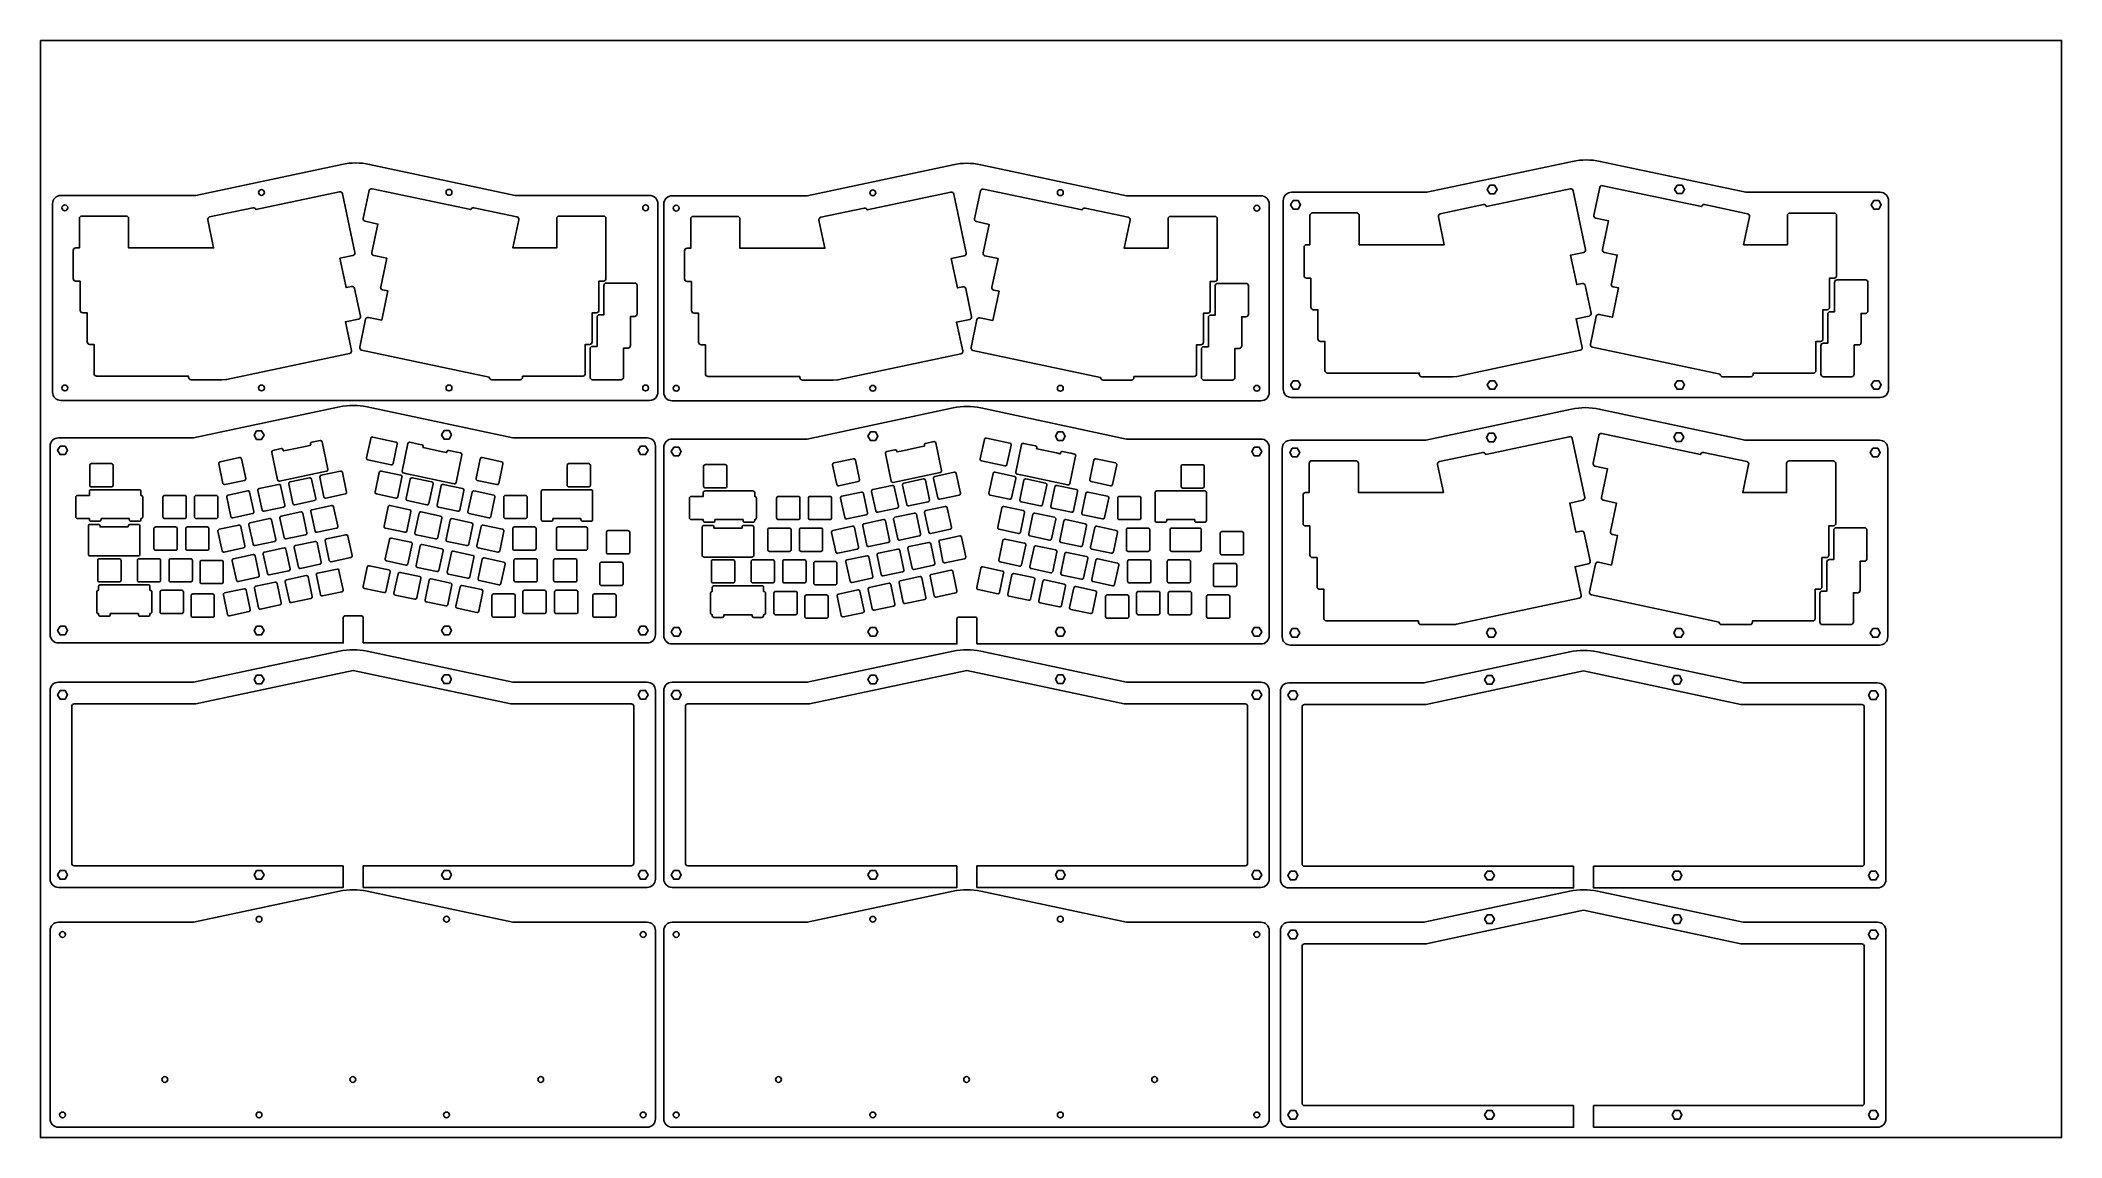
# Model space of a CAD drawing. Header units: millimetres. Extents: x -1560 to -344, y 602 to 1262.
import ezdxf

# ---------------------------------------------------------------- set-up
doc = ezdxf.new("R2010")
doc.units = ezdxf.units.MM
doc.header["$MEASUREMENT"] = 0

msp = doc.modelspace()

# ---------------------------------------------------------------- linework, layer by layer
at = {"linetype": 'Continuous'}
for points in [[(-1560, 1261.9), (-344, 1261.9), (-344, 601.9), (-1560, 601.9)], [(-688.1, 1174.8), (-689.6, 1172.2), (-688.1, 1169.6), (-685.1, 1169.6), (-683.6, 1172.2), (-685.1, 1174.8)], [(-575.3, 1174.9), (-576.8, 1172.3), (-575.3, 1169.7), (-572.3, 1169.7), (-570.8, 1172.3), (-572.3, 1174.9)], [(-806.4, 1165.6), (-807.9, 1163), (-806.4, 1160.4), (-803.4, 1160.4), (-801.9, 1163), (-803.4, 1165.6)], [(-457, 1165.6), (-458.5, 1163), (-457, 1160.4), (-454, 1160.4), (-452.5, 1163), (-454, 1165.6)], [(-806.4, 1057.2), (-807.9, 1054.6), (-806.4, 1052), (-803.4, 1052), (-801.9, 1054.6), (-803.4, 1057.2)], [(-688.1, 1057.2), (-689.6, 1054.6), (-688.1, 1052), (-685.1, 1052), (-683.6, 1054.6), (-685.1, 1057.2)], [(-575.3, 1057.2), (-576.8, 1054.6), (-575.3, 1052), (-572.3, 1052), (-570.8, 1054.6), (-572.3, 1057.2)], [(-457, 1057.2), (-458.5, 1054.6), (-457, 1052), (-454, 1052), (-452.5, 1054.6), (-454, 1057.2)], [(-1430, 1027.1), (-1431.5, 1024.5), (-1430, 1021.9), (-1427, 1021.9), (-1425.5, 1024.5), (-1427, 1027.1)], [(-1317.2, 1027.2), (-1318.7, 1024.6), (-1317.2, 1022), (-1314.2, 1022), (-1312.7, 1024.6), (-1314.2, 1027.2)], [(-1060.7, 1026.4), (-1062.2, 1023.8), (-1060.7, 1021.2), (-1057.7, 1021.2), (-1056.2, 1023.8), (-1057.7, 1026.4)], [(-947.9, 1026.5), (-949.4, 1023.9), (-947.9, 1021.3), (-944.9, 1021.3), (-943.4, 1023.9), (-944.9, 1026.5)], [(-688.6, 1025.7), (-690.1, 1023.1), (-688.6, 1020.5), (-685.6, 1020.5), (-684.1, 1023.1), (-685.6, 1025.7)], [(-575.8, 1025.8), (-577.3, 1023.3), (-575.8, 1020.7), (-572.8, 1020.7), (-571.3, 1023.3), (-572.8, 1025.8)], [(-1548.2, 1017.9), (-1549.7, 1015.3), (-1548.2, 1012.7), (-1545.2, 1012.7), (-1543.7, 1015.3), (-1545.2, 1017.9)], [(-1198.9, 1017.9), (-1200.4, 1015.3), (-1198.9, 1012.7), (-1195.9, 1012.7), (-1194.4, 1015.3), (-1195.9, 1017.9)], [(-1179, 1017.2), (-1180.5, 1014.6), (-1179, 1012), (-1176, 1012), (-1174.5, 1014.6), (-1176, 1017.2)], [(-829.7, 1017.2), (-831.2, 1014.6), (-829.7, 1012), (-826.7, 1012), (-825.2, 1014.6), (-826.7, 1017.2)], [(-806.9, 1016.6), (-808.4, 1014), (-806.9, 1011.4), (-803.9, 1011.4), (-802.4, 1014), (-803.9, 1016.6)], [(-457.6, 1016.6), (-459.1, 1014), (-457.6, 1011.4), (-454.6, 1011.4), (-453.1, 1014), (-454.6, 1016.6)], [(-1548.2, 909.5), (-1549.7, 906.9), (-1548.2, 904.3), (-1545.2, 904.3), (-1543.7, 906.9), (-1545.2, 909.5)], [(-1430, 909.5), (-1431.5, 906.9), (-1430, 904.3), (-1427, 904.3), (-1425.5, 906.9), (-1427, 909.5)], [(-1317.2, 909.5), (-1318.7, 906.9), (-1317.2, 904.3), (-1314.2, 904.3), (-1312.7, 906.9), (-1314.2, 909.5)], [(-1198.9, 909.5), (-1200.4, 906.9), (-1198.9, 904.3), (-1195.9, 904.3), (-1194.4, 906.9), (-1195.9, 909.5)], [(-1179, 908.8), (-1180.5, 906.2), (-1179, 903.6), (-1176, 903.6), (-1174.5, 906.2), (-1176, 908.8)], [(-1060.7, 908.8), (-1062.2, 906.2), (-1060.7, 903.6), (-1057.7, 903.6), (-1056.2, 906.2), (-1057.7, 908.8)], [(-947.9, 908.8), (-949.4, 906.2), (-947.9, 903.6), (-944.9, 903.6), (-943.4, 906.2), (-944.9, 908.8)], [(-829.7, 908.8), (-831.2, 906.2), (-829.7, 903.6), (-826.7, 903.6), (-825.2, 906.2), (-826.7, 908.8)], [(-806.9, 908.1), (-808.4, 905.5), (-806.9, 902.9), (-803.9, 902.9), (-802.4, 905.5), (-803.9, 908.1)], [(-688.6, 908.1), (-690.1, 905.5), (-688.6, 902.9), (-685.6, 902.9), (-684.1, 905.5), (-685.6, 908.1)], [(-575.8, 908.1), (-577.3, 905.5), (-575.8, 902.9), (-572.8, 902.9), (-571.3, 905.5), (-572.8, 908.1)], [(-457.6, 908.1), (-459.1, 905.5), (-457.6, 902.9), (-454.6, 902.9), (-453.1, 905.5), (-454.6, 908.1)], [(-1430, 880.1), (-1431.5, 877.5), (-1430, 874.9), (-1427, 874.9), (-1425.5, 877.5), (-1427, 880.1)], [(-1317.2, 880.2), (-1318.7, 877.6), (-1317.2, 875), (-1314.2, 875), (-1312.7, 877.6), (-1314.2, 880.2)], [(-1060.7, 880.1), (-1062.2, 877.5), (-1060.7, 874.9), (-1057.7, 874.9), (-1056.2, 877.5), (-1057.7, 880.1)], [(-947.9, 880.2), (-949.4, 877.6), (-947.9, 875), (-944.9, 875), (-943.4, 877.6), (-944.9, 880.2)], [(-689.7, 879.8), (-691.2, 877.2), (-689.7, 874.6), (-686.7, 874.6), (-685.2, 877.2), (-686.7, 879.8)], [(-576.9, 879.9), (-578.4, 877.3), (-576.9, 874.7), (-573.9, 874.7), (-572.4, 877.3), (-573.9, 879.9)], [(-1548.2, 870.9), (-1549.7, 868.3), (-1548.2, 865.7), (-1545.2, 865.7), (-1543.7, 868.3), (-1545.2, 870.9)], [(-1198.9, 870.9), (-1200.4, 868.3), (-1198.9, 865.7), (-1195.9, 865.7), (-1194.4, 868.3), (-1195.9, 870.9)], [(-1179, 870.9), (-1180.5, 868.3), (-1179, 865.7), (-1176, 865.7), (-1174.5, 868.3), (-1176, 870.9)], [(-829.7, 870.9), (-831.2, 868.3), (-829.7, 865.7), (-826.7, 865.7), (-825.2, 868.3), (-826.7, 870.9)], [(-808, 870.6), (-809.5, 868), (-808, 865.4), (-805, 865.4), (-803.5, 868), (-805, 870.6)], [(-458.7, 870.6), (-460.2, 868), (-458.7, 865.4), (-455.7, 865.4), (-454.2, 868), (-455.7, 870.6)], [(-1548.2, 762.5), (-1549.7, 759.9), (-1548.2, 757.3), (-1545.2, 757.3), (-1543.7, 759.9), (-1545.2, 762.5)], [(-1430, 762.5), (-1431.5, 759.9), (-1430, 757.3), (-1427, 757.3), (-1425.5, 759.9), (-1427, 762.5)], [(-1317.2, 762.5), (-1318.7, 759.9), (-1317.2, 757.3), (-1314.2, 757.3), (-1312.7, 759.9), (-1314.2, 762.5)], [(-1198.9, 762.5), (-1200.4, 759.9), (-1198.9, 757.3), (-1195.9, 757.3), (-1194.4, 759.9), (-1195.9, 762.5)], [(-1179, 762.5), (-1180.5, 759.9), (-1179, 757.3), (-1176, 757.3), (-1174.5, 759.9), (-1176, 762.5)], [(-1060.7, 762.5), (-1062.2, 759.9), (-1060.7, 757.3), (-1057.7, 757.3), (-1056.2, 759.9), (-1057.7, 762.5)], [(-947.9, 762.5), (-949.4, 759.9), (-947.9, 757.3), (-944.9, 757.3), (-943.4, 759.9), (-944.9, 762.5)], [(-829.7, 762.5), (-831.2, 759.9), (-829.7, 757.3), (-826.7, 757.3), (-825.2, 759.9), (-826.7, 762.5)], [(-808, 762.1), (-809.5, 759.5), (-808, 756.9), (-805, 756.9), (-803.5, 759.5), (-805, 762.1)], [(-689.7, 762.1), (-691.2, 759.5), (-689.7, 756.9), (-686.7, 756.9), (-685.2, 759.5), (-686.7, 762.1)], [(-576.9, 762.1), (-578.4, 759.5), (-576.9, 756.9), (-573.9, 756.9), (-572.4, 759.5), (-573.9, 762.1)], [(-458.7, 762.1), (-460.2, 759.5), (-458.7, 756.9), (-455.7, 756.9), (-454.2, 759.5), (-455.7, 762.1)], [(-689.7, 735.8), (-691.2, 733.2), (-689.7, 730.6), (-686.7, 730.6), (-685.2, 733.2), (-686.7, 735.8)], [(-576.9, 735.9), (-578.4, 733.3), (-576.9, 730.7), (-573.9, 730.7), (-572.4, 733.3), (-573.9, 735.9)], [(-808, 726.6), (-809.5, 724), (-808, 721.4), (-805, 721.4), (-803.5, 724), (-805, 726.6)], [(-458.7, 726.6), (-460.2, 724), (-458.7, 721.4), (-455.7, 721.4), (-454.2, 724), (-455.7, 726.6)], [(-808, 618.1), (-809.5, 615.5), (-808, 612.9), (-805, 612.9), (-803.5, 615.5), (-805, 618.1)], [(-689.7, 618.1), (-691.2, 615.5), (-689.7, 612.9), (-686.7, 612.9), (-685.2, 615.5), (-686.7, 618.1)], [(-576.9, 618.1), (-578.4, 615.5), (-576.9, 612.9), (-573.9, 612.9), (-572.4, 615.5), (-573.9, 618.1)], [(-458.7, 618.1), (-460.2, 615.5), (-458.7, 612.9), (-455.7, 612.9), (-454.2, 615.5), (-455.7, 618.1)]]:
    msp.add_lwpolyline(points, close=True, dxfattribs=at)
for points in [[(-1188.5, 1050.3, -0.414214), (-1193.5, 1045.3), (-1547.7, 1045.3, -0.414214), (-1552.7, 1050.3), (-1552.7, 1163.6, -0.414214), (-1547.7, 1168.6), (-1466.5, 1168.6), (-1378.7, 1187.3, -0.105104), (-1362, 1187.3), (-1274.3, 1168.6), (-1193.5, 1168.6, -0.414214), (-1188.5, 1163.6)], [(-820.7, 1050.1, -0.414214), (-825.7, 1045.1), (-1180, 1045.1, -0.414214), (-1185, 1050.1), (-1185, 1163.4, -0.414214), (-1180, 1168.4), (-1098.7, 1168.4), (-1010.9, 1187.1, -0.105104), (-994.3, 1187.1), (-906.5, 1168.4), (-825.7, 1168.4, -0.414214), (-820.7, 1163.4)], [(-448.1, 1052.1, -0.414214), (-453.1, 1047.1), (-807.3, 1047.1, -0.414214), (-812.3, 1052.1), (-812.3, 1165.5, -0.414214), (-807.3, 1170.5), (-726, 1170.5), (-638.3, 1189.1, -0.105104), (-621.6, 1189.1), (-533.9, 1170.5), (-453.1, 1170.5, -0.414214), (-448.1, 1165.5)], [(-1536.1, 1117.1), (-1536.1, 1099.5, 0.414214), (-1534.6, 1098), (-1531.8, 1098), (-1531.8, 1080.5, 0.414214), (-1530.3, 1079), (-1527.7, 1079), (-1527.7, 1061.4, 0.414214), (-1526.2, 1059.9), (-1470.9, 1059.9), (-1470.9, 1059.3, 0.414214), (-1469.4, 1057.8), (-1450.9, 1057.8, 0.010008), (-1450.8, 1057.8), (-1448.2, 1057.9, 0.042377), (-1448, 1057.9), (-1374.1, 1073.6, 0.414214), (-1372.9, 1075.4), (-1376.5, 1092.6), (-1368.7, 1094.2, 0.414214), (-1367.5, 1096), (-1371.1, 1112.7, 0.414214), (-1372.9, 1113.9), (-1376.1, 1113.2), (-1379.8, 1130.8), (-1372, 1132.5, 0.414214), (-1370.8, 1134.3), (-1378.3, 1169.6, 0.414214), (-1380.1, 1170.8), (-1430.4, 1160.1, 0.413431), (-1432.2, 1161.2), (-1458.2, 1155.7, 0.414214), (-1459.3, 1153.9), (-1455.8, 1137.1), (-1507, 1137.1), (-1507, 1154.7, 0.414214), (-1508.5, 1156.2), (-1535.1, 1156.2, 0.414214), (-1536.6, 1154.7), (-1536.6, 1137.1), (-1538.8, 1137.1, 0.414214), (-1540.3, 1135.6), (-1540.3, 1118.6, 0.414214), (-1538.8, 1117.1)], [(-1366.8, 1075.6), (-1290, 1059.3), (-1290, 1059.3, 0.414214), (-1288.5, 1057.8), (-1271.4, 1057.8, 0.414214), (-1269.9, 1059.3), (-1269.9, 1059.9), (-1233.7, 1059.9, 0.414214), (-1232.2, 1061.4), (-1232.2, 1079), (-1229.6, 1079, 0.414214), (-1228.1, 1080.5), (-1228.1, 1098), (-1225.5, 1098, 0.414214), (-1224, 1099.5), (-1224, 1117.1), (-1221.3, 1117.1, 0.414214), (-1219.8, 1118.6), (-1219.8, 1154.7, 0.414214), (-1221.3, 1156.2), (-1247.9, 1156.2, 0.414214), (-1249.4, 1154.7), (-1249.4, 1137.1), (-1275.7, 1137.1), (-1272.1, 1153.9, 0.414214), (-1273.3, 1155.7), (-1299.3, 1161.2, 0.414214), (-1301.1, 1160.1), (-1301.1, 1160.1), (-1360.5, 1172.7, 0.414214), (-1362.3, 1171.5), (-1365.8, 1154.8, 0.414214), (-1364.7, 1153.1), (-1357, 1151.4), (-1360.7, 1134.3, 0.414214), (-1359.5, 1132.5), (-1351.7, 1130.8), (-1355.3, 1113.7, 0.414214), (-1354.2, 1111.9), (-1351, 1111.2), (-1354.7, 1093.6), (-1362.6, 1095.2, 0.414214), (-1364.4, 1094.1), (-1367.9, 1077.4, 0.414214)], [(-1168.3, 1116.9), (-1168.3, 1099.3, 0.414214), (-1166.8, 1097.8), (-1164, 1097.8), (-1164, 1080.3, 0.414214), (-1162.5, 1078.8), (-1159.9, 1078.8), (-1159.9, 1061.2, 0.414214), (-1158.4, 1059.7), (-1103.1, 1059.7), (-1103.1, 1059.1, 0.414214), (-1101.6, 1057.6), (-1083.1, 1057.6, 0.010008), (-1083.1, 1057.6), (-1080.5, 1057.7, 0.042377), (-1080.2, 1057.7), (-1006.3, 1073.4, 0.414214), (-1005.1, 1075.2), (-1008.8, 1092.4), (-1000.9, 1094, 0.414214), (-999.8, 1095.8), (-1003.3, 1112.5, 0.414214), (-1005.1, 1113.7), (-1008.3, 1113), (-1012, 1130.6), (-1004.2, 1132.3, 0.414214), (-1003, 1134.1), (-1010.5, 1169.4, 0.414214), (-1012.3, 1170.6), (-1062.6, 1159.9, 0.413431), (-1064.4, 1161), (-1090.4, 1155.5, 0.414214), (-1091.6, 1153.7), (-1088, 1136.9), (-1139.2, 1136.9), (-1139.2, 1154.5, 0.414214), (-1140.7, 1156), (-1167.3, 1156, 0.414214), (-1168.8, 1154.5), (-1168.8, 1136.9), (-1171, 1136.9, 0.414214), (-1172.5, 1135.4), (-1172.5, 1118.4, 0.414214), (-1171, 1116.9)], [(-999, 1075.4), (-922.2, 1059.1), (-922.2, 1059.1, 0.414214), (-920.7, 1057.6), (-903.6, 1057.6, 0.414214), (-902.1, 1059.1), (-902.1, 1059.7), (-865.9, 1059.7, 0.414214), (-864.4, 1061.2), (-864.4, 1078.8), (-861.8, 1078.8, 0.414214), (-860.3, 1080.3), (-860.3, 1097.8), (-857.7, 1097.8, 0.414214), (-856.2, 1099.3), (-856.2, 1116.9), (-853.5, 1116.9, 0.414214), (-852, 1118.4), (-852, 1154.5, 0.414214), (-853.5, 1156), (-880.1, 1156, 0.414214), (-881.6, 1154.5), (-881.6, 1136.9), (-907.9, 1136.9), (-904.4, 1153.7, 0.414214), (-905.5, 1155.5), (-931.5, 1161, 0.414214), (-933.3, 1159.9), (-933.3, 1159.9), (-992.7, 1172.5, 0.414214), (-994.5, 1171.3), (-998.1, 1154.6, 0.414214), (-996.9, 1152.9), (-989.3, 1151.2), (-992.9, 1134.1, 0.414214), (-991.8, 1132.3), (-983.9, 1130.6), (-987.6, 1113.5, 0.414214), (-986.4, 1111.7), (-983.2, 1111), (-987, 1093.4), (-994.8, 1095, 0.414214), (-996.6, 1093.9), (-1000.1, 1077.2, 0.414214)], [(-795.7, 1118.9), (-795.7, 1101.4, 0.414214), (-794.2, 1099.9), (-791.4, 1099.9), (-791.4, 1082.3, 0.414214), (-789.9, 1080.8), (-787.2, 1080.8), (-787.2, 1063.3, 0.414214), (-785.7, 1061.8), (-730.5, 1061.8), (-730.5, 1061.1, 0.414214), (-729, 1059.6), (-710.5, 1059.6, 0.010008), (-710.4, 1059.6), (-707.8, 1059.7, 0.042377), (-707.6, 1059.8), (-633.6, 1075.5, 0.414214), (-632.5, 1077.2), (-636.1, 1094.4), (-628.3, 1096.1, 0.414214), (-627.1, 1097.9), (-630.7, 1114.6, 0.414214), (-632.5, 1115.7), (-635.7, 1115), (-639.4, 1132.7), (-631.5, 1134.3, 0.414214), (-630.4, 1136.1), (-637.9, 1171.4, 0.414214), (-639.7, 1172.6), (-690, 1161.9, 0.413431), (-691.8, 1163.1), (-717.8, 1157.5, 0.414214), (-718.9, 1155.8), (-715.4, 1139), (-766.6, 1139), (-766.6, 1156.6, 0.414214), (-768.1, 1158.1), (-794.7, 1158.1, 0.414214), (-796.2, 1156.6), (-796.2, 1139), (-798.3, 1139, 0.414214), (-799.8, 1137.5), (-799.8, 1120.4, 0.414214), (-798.3, 1118.9)], [(-626.3, 1077.4), (-549.5, 1061.1), (-549.5, 1061.1, 0.414214), (-548, 1059.6), (-531, 1059.6, 0.414214), (-529.5, 1061.1), (-529.5, 1061.8), (-493.3, 1061.8, 0.414214), (-491.8, 1063.3), (-491.8, 1080.8), (-489.1, 1080.8, 0.414214), (-487.6, 1082.3), (-487.6, 1099.9), (-485.1, 1099.9, 0.414214), (-483.6, 1101.4), (-483.6, 1118.9), (-480.9, 1118.9, 0.414214), (-479.4, 1120.4), (-479.4, 1156.5, 0.414214), (-480.9, 1158), (-507.5, 1158, 0.414214), (-509, 1156.5), (-509, 1139), (-535.3, 1139), (-531.7, 1155.8, 0.414214), (-532.9, 1157.5), (-558.9, 1163.1, 0.414214), (-560.7, 1161.9), (-560.7, 1161.9), (-620.1, 1174.5, 0.414214), (-621.9, 1173.4), (-625.4, 1156.7, 0.414214), (-624.3, 1154.9), (-616.6, 1153.3), (-620.3, 1136.1, 0.414214), (-619.1, 1134.3), (-611.3, 1132.7), (-614.9, 1115.5, 0.414214), (-613.8, 1113.7), (-610.6, 1113.1), (-614.3, 1095.4), (-622.2, 1097.1, 0.414214), (-624, 1095.9), (-627.5, 1079.2, 0.414214)], [(-1225.1, 1095.4, -0.414214), (-1223.6, 1096.9), (-1221, 1096.9), (-1221, 1114.4, -0.414214), (-1219.5, 1115.9), (-1202.5, 1115.9, -0.414214), (-1201, 1114.4), (-1201, 1097.4, -0.414214), (-1202.5, 1095.9), (-1205, 1095.9), (-1205, 1078.3, -0.414214), (-1206.5, 1076.8), (-1209.2, 1076.8), (-1209.2, 1059.3, -0.414214), (-1210.7, 1057.8), (-1227.8, 1057.8, -0.414214), (-1229.3, 1059.3), (-1229.3, 1076.3, -0.414214), (-1227.8, 1077.8), (-1225.1, 1077.8)], [(-857.3, 1095.2, -0.414214), (-855.8, 1096.7), (-853.2, 1096.7), (-853.2, 1114.2, -0.414214), (-851.7, 1115.7), (-834.7, 1115.7, -0.414214), (-833.2, 1114.2), (-833.2, 1097.2, -0.414214), (-834.7, 1095.7), (-837.3, 1095.7), (-837.3, 1078.1, -0.414214), (-838.8, 1076.6), (-841.4, 1076.6), (-841.4, 1059.1, -0.414214), (-842.9, 1057.6), (-860, 1057.6, -0.414214), (-861.5, 1059.1), (-861.5, 1076.1, -0.414214), (-860, 1077.6), (-857.3, 1077.6)], [(-484.7, 1097.2, -0.414214), (-483.2, 1098.7), (-480.6, 1098.7), (-480.6, 1116.3, -0.414214), (-479.1, 1117.8), (-462, 1117.8, -0.414214), (-460.5, 1116.3), (-460.5, 1099.2, -0.414214), (-462, 1097.7), (-464.6, 1097.7), (-464.6, 1080.2, -0.414214), (-466.1, 1078.7), (-468.8, 1078.7), (-468.8, 1061.1, -0.414214), (-470.3, 1059.6), (-487.3, 1059.6, -0.414214), (-488.8, 1061.1), (-488.8, 1078.2, -0.414214), (-487.3, 1079.7), (-484.7, 1079.7)], [(-1365.8, 899.4), (-1365.8, 914.7, 0.414214), (-1366.8, 915.7), (-1376.8, 915.7, 0.414214), (-1377.8, 914.7), (-1377.8, 899.4), (-1549.2, 899.4, -0.414214), (-1554.2, 904.4), (-1554.2, 1017.8, -0.414214), (-1549.2, 1022.8), (-1467.9, 1022.8), (-1380.1, 1041.4, -0.105104), (-1363.5, 1041.4), (-1275.7, 1022.8), (-1195, 1022.8, -0.414214), (-1190, 1017.8), (-1190, 904.4, -0.414214), (-1195, 899.4)], [(-996.6, 898.8), (-996.6, 914, 0.414214), (-997.6, 915), (-1007.6, 915, 0.414214), (-1008.6, 914), (-1008.6, 898.8), (-1180, 898.8, -0.414214), (-1185, 903.8), (-1185, 1017.1, -0.414214), (-1180, 1022.1), (-1098.7, 1022.1), (-1010.9, 1040.8, -0.105104), (-994.3, 1040.8), (-906.5, 1022.1), (-825.7, 1022.1, -0.414214), (-820.7, 1017.1), (-820.7, 903.8, -0.414214), (-825.7, 898.8)], [(-448.6, 903.1, -0.414214), (-453.6, 898.1), (-807.9, 898.1, -0.414214), (-812.9, 903.1), (-812.9, 1016.4, -0.414214), (-807.9, 1021.4), (-726.6, 1021.4), (-638.8, 1040.1, -0.105104), (-622.2, 1040.1), (-534.4, 1021.4), (-453.6, 1021.4, -0.414214), (-448.6, 1016.4)], [(-1361.3, 1022.5, -0.414214), (-1360.1, 1023.3), (-1346.1, 1020.3, -0.414214), (-1345.3, 1019.1), (-1347.8, 1007.4, -0.414214), (-1349, 1006.6), (-1363, 1009.6, -0.414214), (-1363.8, 1010.8)], [(-992.1, 1021.9, -0.414214), (-990.9, 1022.7), (-976.8, 1019.7, -0.414214), (-976, 1018.5), (-978.5, 1006.7, -0.414214), (-979.7, 1006), (-993.8, 1009, -0.414214), (-994.6, 1010.2)], [(-796.2, 969.8), (-796.2, 952.3, 0.414214), (-794.7, 950.8), (-791.9, 950.8), (-791.9, 933.2, 0.414214), (-790.4, 931.7), (-787.8, 931.7), (-787.8, 914.2, 0.414214), (-786.3, 912.7), (-731, 912.7), (-731, 912, 0.414214), (-729.5, 910.5), (-711, 910.5, 0.010008), (-711, 910.5), (-708.4, 910.6, 0.042377), (-708.1, 910.7), (-634.2, 926.4, 0.414214), (-633, 928.2), (-636.7, 945.3), (-628.8, 947, 0.414214), (-627.7, 948.8), (-631.2, 965.5, 0.414214), (-633, 966.6), (-636.2, 966), (-639.9, 983.6), (-632.1, 985.3, 0.414214), (-630.9, 987), (-638.4, 1022.4, 0.414214), (-640.2, 1023.5), (-690.5, 1012.8, 0.413431), (-692.3, 1014), (-718.3, 1008.5, 0.414214), (-719.5, 1006.7), (-715.9, 989.9), (-767.1, 989.9), (-767.1, 1007.5, 0.414214), (-768.6, 1009), (-795.2, 1009, 0.414214), (-796.7, 1007.5), (-796.7, 989.9), (-798.9, 989.9, 0.414214), (-800.4, 988.4), (-800.4, 971.3, 0.414214), (-798.9, 969.8)], [(-626.9, 928.4), (-550.1, 912), (-550.1, 912, 0.414214), (-548.6, 910.5), (-531.5, 910.5, 0.414214), (-530, 912), (-530, 912.7), (-493.8, 912.7, 0.414214), (-492.3, 914.2), (-492.3, 931.7), (-489.7, 931.7, 0.414214), (-488.2, 933.2), (-488.2, 950.8), (-485.6, 950.8, 0.414214), (-484.1, 952.3), (-484.1, 969.8), (-481.4, 969.8, 0.414214), (-479.9, 971.3), (-479.9, 1007.4, 0.414214), (-481.4, 1008.9), (-508, 1008.9, 0.414214), (-509.5, 1007.4), (-509.5, 989.9), (-535.8, 989.9), (-532.3, 1006.7, 0.414214), (-533.4, 1008.5), (-559.4, 1014, 0.414214), (-561.2, 1012.8), (-561.2, 1012.8), (-620.6, 1025.4, 0.414214), (-622.4, 1024.3), (-625.9, 1007.6, 0.414214), (-624.8, 1005.8), (-617.2, 1004.2), (-620.8, 987, 0.414214), (-619.7, 985.3), (-611.8, 983.6), (-615.5, 966.4, 0.414214), (-614.3, 964.6), (-611.1, 964), (-614.9, 946.3), (-622.7, 948, 0.414214), (-624.5, 946.8), (-628, 930.1, 0.414214)], [(-1436.5, 998.4, -0.414214), (-1437.2, 997.2), (-1449, 994.7, -0.414214), (-1450.2, 995.4), (-1452.7, 1007.2, -0.414214), (-1451.9, 1008.4), (-1440.2, 1010.9, -0.414214), (-1439, 1010.1)], [(-1397.4, 1018.4), (-1399.7, 1017.9), (-1411.5, 1015.4), (-1413.9, 1014.9), (-1414, 1015.5, 0.414214), (-1415.2, 1016.3), (-1420.1, 1015.2, 0.414214), (-1420.8, 1014), (-1417.3, 997.5, 0.414214), (-1416.1, 996.7), (-1387.9, 1002.7, 0.414215), (-1387.1, 1003.9), (-1390.6, 1020.5, 0.414215), (-1391.8, 1021.2), (-1396.7, 1020.2, 0.414214), (-1397.5, 1019)], [(-1315.8, 1013.9, -0.023636), (-1315.7, 1013.9), (-1315.6, 1014.4, -0.414214), (-1314.4, 1015.2), (-1309.5, 1014.2, -0.023632), (-1309.4, 1014.2), (-1307.2, 1013.7, -0.414215), (-1306.4, 1012.5), (-1309.9, 995.9, -0.414215), (-1311.1, 995.2), (-1339.4, 1001.2, -0.023632), (-1339.5, 1001.2), (-1341.7, 1001.7, -0.414214), (-1342.4, 1002.8), (-1338.9, 1019.4, -0.414214), (-1337.7, 1020.2), (-1332.8, 1019.1, -0.023632), (-1332.7, 1019.1), (-1330.5, 1018.7, -0.414214), (-1329.8, 1017.5), (-1329.9, 1016.9, -0.023636), (-1329.8, 1016.9), (-1318.1, 1014.4, -0.023632), (-1318, 1014.4)], [(-1297.2, 997.2, -0.414214), (-1297.9, 998.4), (-1295.5, 1010.1, -0.414214), (-1294.3, 1010.9), (-1282.5, 1008.4, -0.414214), (-1281.8, 1007.2), (-1284.3, 995.4, -0.414214), (-1285.4, 994.7)], [(-1067.2, 997.7, -0.414214), (-1068, 996.5), (-1079.7, 994, -0.414214), (-1080.9, 994.8), (-1083.4, 1006.5, -0.414214), (-1082.7, 1007.7), (-1070.9, 1010.2, -0.414214), (-1069.7, 1009.4)], [(-1028.1, 1017.8), (-1030.5, 1017.3), (-1042.2, 1014.8), (-1044.6, 1014.3), (-1044.7, 1014.8, 0.414214), (-1045.9, 1015.6), (-1050.8, 1014.6, 0.414214), (-1051.6, 1013.4), (-1048.1, 996.8, 0.414214), (-1046.9, 996), (-1018.6, 1002, 0.414215), (-1017.9, 1003.2), (-1021.4, 1019.8, 0.414215), (-1022.6, 1020.6), (-1027.5, 1019.5, 0.414214), (-1028.2, 1018.3)], [(-946.5, 1013.2, -0.023636), (-946.4, 1013.2), (-946.3, 1013.8, -0.414214), (-945.1, 1014.6), (-940.2, 1013.5, -0.023632), (-940.1, 1013.5), (-937.9, 1013, -0.414215), (-937.2, 1011.8), (-940.7, 995.3, -0.414215), (-941.9, 994.5), (-970.1, 1000.5, -0.023632), (-970.2, 1000.5), (-972.4, 1001, -0.414214), (-973.2, 1002.2), (-969.7, 1018.8, -0.414214), (-968.5, 1019.5), (-963.6, 1018.5, -0.023632), (-963.5, 1018.5), (-961.3, 1018, -0.414214), (-960.5, 1016.8), (-960.7, 1016.2, -0.023636), (-960.6, 1016.2), (-948.8, 1013.7, -0.023632), (-948.7, 1013.7)], [(-927.9, 996.5, -0.414214), (-928.7, 997.7), (-926.2, 1009.4, -0.414214), (-925, 1010.2), (-913.3, 1007.7, -0.414214), (-912.5, 1006.5), (-915, 994.8, -0.414214), (-916.2, 994)], [(-1529.3, 993.3), (-1517.3, 993.3, 0.414214), (-1516.3, 994.3), (-1516.3, 1006.3, 0.414214), (-1517.3, 1007.3), (-1529.3, 1007.3, 0.414214), (-1530.3, 1006.3), (-1530.3, 994.3, 0.414214)], [(-1398.1, 998.8), (-1409.8, 996.3, 0.414214), (-1410.6, 995.1), (-1408.1, 983.4, 0.414214), (-1406.9, 982.6), (-1395.2, 985.1, 0.414214), (-1394.4, 986.3), (-1396.9, 998, 0.414214)], [(-1391.9, 999.1), (-1389.5, 987.3, 0.414214), (-1388.3, 986.6), (-1376.5, 989.1, 0.414214), (-1375.8, 990.2), (-1378.3, 1002, 0.414214), (-1379.4, 1002.8), (-1391.2, 1000.3, 0.414214)], [(-1343.2, 1000.3), (-1355, 1002.8, 0.414214), (-1356.2, 1002), (-1358.7, 990.2, 0.414214), (-1357.9, 989.1), (-1346.2, 986.6, 0.414214), (-1345, 987.3), (-1342.5, 999.1, 0.414214)], [(-1339.3, 985.1), (-1327.5, 982.6, 0.414214), (-1326.3, 983.4), (-1323.8, 995.1, 0.414214), (-1324.6, 996.3), (-1336.3, 998.8, 0.414214), (-1337.5, 998), (-1340, 986.3, 0.414214)], [(-1243.1, 1006.3, -0.414214), (-1242.1, 1007.3), (-1230.1, 1007.3, -0.414214), (-1229.1, 1006.3), (-1229.1, 994.3, -0.414214), (-1230.1, 993.3), (-1242.1, 993.3, -0.414214), (-1243.1, 994.3)], [(-1160, 992.7), (-1148, 992.7, 0.414214), (-1147, 993.7), (-1147, 1005.7, 0.414214), (-1148, 1006.7), (-1160, 1006.7, 0.414214), (-1161, 1005.7), (-1161, 993.7, 0.414214)], [(-1028.8, 998.1), (-1040.6, 995.6, 0.414214), (-1041.3, 994.4), (-1038.8, 982.7, 0.414214), (-1037.7, 981.9), (-1025.9, 984.4, 0.414214), (-1025.2, 985.6), (-1027.6, 997.4, 0.414214)], [(-1022.7, 998.4), (-1020.2, 986.7, 0.414214), (-1019, 985.9), (-1007.3, 988.4, 0.414214), (-1006.5, 989.6), (-1009, 1001.3, 0.414214), (-1010.2, 1002.1), (-1021.9, 999.6, 0.414214)], [(-974, 999.6), (-985.7, 1002.1, 0.414214), (-986.9, 1001.3), (-989.4, 989.6, 0.414214), (-988.7, 988.4), (-976.9, 985.9, 0.414214), (-975.7, 986.7), (-973.2, 998.4, 0.414214)], [(-970, 984.4), (-958.3, 981.9, 0.414214), (-957.1, 982.7), (-954.6, 994.4, 0.414214), (-955.4, 995.6), (-967.1, 998.1, 0.414214), (-968.3, 997.4), (-970.8, 985.6, 0.414214)], [(-873.8, 1005.6, -0.414214), (-872.8, 1006.6), (-860.8, 1006.6, -0.414214), (-859.8, 1005.6), (-859.8, 993.6, -0.414214), (-860.8, 992.6), (-872.8, 992.6, -0.414214), (-873.8, 993.6)], [(-1523.5, 974.2), (-1521, 974.2), (-1506.6, 974.2), (-1506.6, 973.6, 0.414214), (-1505.6, 972.6), (-1500.6, 972.6, 0.414214), (-1499.6, 973.6), (-1499.6, 974.2), (-1499.5, 974.2, 0.414214), (-1498.5, 975.2), (-1498.5, 987.2, 0.414214), (-1499.5, 988.2), (-1499.6, 988.2), (-1499.6, 990.6, 0.414214), (-1500.6, 991.6), (-1529.5, 991.6, 0.414215), (-1530.5, 990.6), (-1530.5, 988.2), (-1537.7, 988.2, 0.414214), (-1538.7, 987.2), (-1538.7, 975.2, 0.414214), (-1537.7, 974.2), (-1530.5, 974.2), (-1530.5, 973.6, 0.414215), (-1529.5, 972.6), (-1524.5, 972.6, 0.414214), (-1523.5, 973.6)], [(-1485.3, 974.2), (-1473.3, 974.2, 0.414214), (-1472.3, 975.2), (-1472.3, 987.2, 0.414214), (-1473.3, 988.2), (-1485.3, 988.2, 0.414214), (-1486.3, 987.2), (-1486.3, 975.2, 0.414214)], [(-1453.3, 975.2), (-1453.3, 987.2, 0.414214), (-1454.3, 988.2), (-1466.3, 988.2, 0.414214), (-1467.3, 987.2), (-1467.3, 975.2, 0.414214), (-1466.3, 974.2), (-1454.3, 974.2, 0.414214)], [(-1431.7, 978.4), (-1434.2, 990.1, 0.414214), (-1435.3, 990.9), (-1447.1, 988.4, 0.414214), (-1447.8, 987.2), (-1445.4, 975.5, 0.414214), (-1444.2, 974.7), (-1432.4, 977.2, 0.414214)], [(-1416.7, 994.8, -0.414214), (-1415.5, 994.1), (-1413, 982.3, -0.414214), (-1413.8, 981.1), (-1425.5, 978.6, -0.414214), (-1426.7, 979.4), (-1429.2, 991.1, -0.414214), (-1428.4, 992.3)], [(-1318.9, 994.1), (-1321.4, 982.3, 0.414214), (-1320.6, 981.1), (-1308.9, 978.6, 0.414214), (-1307.7, 979.4), (-1305.2, 991.1, 0.414214), (-1306, 992.3), (-1317.7, 994.8, 0.414214)], [(-1302, 977.2, -0.414214), (-1302.8, 978.4), (-1300.3, 990.1, -0.414214), (-1299.1, 990.9), (-1287.3, 988.4, -0.414214), (-1286.6, 987.2), (-1289.1, 975.5, -0.414214), (-1290.3, 974.7)], [(-1281.2, 987.2), (-1281.2, 975.2, 0.414214), (-1280.2, 974.2), (-1268.2, 974.2, 0.414214), (-1267.2, 975.2), (-1267.2, 987.2, 0.414214), (-1268.2, 988.2), (-1280.2, 988.2, 0.414214)], [(-1237.2, 974.2), (-1234.8, 974.2), (-1234.8, 973.6, 0.414214), (-1233.8, 972.6), (-1228.8, 972.6, 0.414214), (-1227.8, 973.6), (-1227.8, 990.6, 0.414214), (-1228.8, 991.6), (-1257.7, 991.6, 0.414215), (-1258.7, 990.6), (-1258.7, 973.6, 0.414215), (-1257.7, 972.6), (-1252.7, 972.6, 0.414214), (-1251.7, 973.6), (-1251.7, 974.2), (-1249.2, 974.2)], [(-1154.2, 973.6), (-1151.8, 973.6), (-1137.3, 973.6), (-1137.3, 973, 0.414214), (-1136.3, 972), (-1131.3, 972, 0.414214), (-1130.3, 973), (-1130.3, 973.6), (-1130.3, 973.6, 0.414214), (-1129.3, 974.6), (-1129.3, 986.6, 0.414214), (-1130.3, 987.6), (-1130.3, 987.6), (-1130.3, 989.9, 0.414214), (-1131.3, 990.9), (-1160.2, 990.9, 0.414215), (-1161.2, 989.9), (-1161.2, 987.6), (-1168.5, 987.6, 0.414214), (-1169.5, 986.6), (-1169.5, 974.6, 0.414214), (-1168.5, 973.6), (-1161.2, 973.6), (-1161.2, 973, 0.414215), (-1160.2, 972), (-1155.2, 972, 0.414214), (-1154.2, 973)], [(-1116.1, 973.6), (-1104.1, 973.6, 0.414214), (-1103.1, 974.6), (-1103.1, 986.6, 0.414214), (-1104.1, 987.6), (-1116.1, 987.6, 0.414214), (-1117.1, 986.6), (-1117.1, 974.6, 0.414214)], [(-1084, 974.6), (-1084, 986.6, 0.414214), (-1085, 987.6), (-1097, 987.6, 0.414214), (-1098, 986.6), (-1098, 974.6, 0.414214), (-1097, 973.6), (-1085, 973.6, 0.414214)], [(-1062.4, 977.7), (-1064.9, 989.4, 0.414214), (-1066.1, 990.2), (-1077.8, 987.7, 0.414214), (-1078.6, 986.5), (-1076.1, 974.8, 0.414214), (-1074.9, 974), (-1063.2, 976.5, 0.414214)], [(-1047.5, 994.2, -0.414214), (-1046.3, 993.4), (-1043.8, 981.7, -0.414214), (-1044.6, 980.5), (-1056.3, 978, -0.414214), (-1057.5, 978.8), (-1060, 990.5, -0.414214), (-1059.2, 991.7)], [(-949.7, 993.4), (-952.2, 981.7, 0.414214), (-951.4, 980.5), (-939.6, 978, 0.414214), (-938.5, 978.8), (-936, 990.5, 0.414214), (-936.7, 991.7), (-948.5, 994.2, 0.414214)], [(-932.8, 976.5, -0.414214), (-933.5, 977.7), (-931, 989.4, -0.414214), (-929.8, 990.2), (-918.1, 987.7, -0.414214), (-917.3, 986.5), (-919.8, 974.8, -0.414214), (-921, 974)], [(-911.9, 986.6), (-911.9, 974.6, 0.414214), (-910.9, 973.6), (-898.9, 973.6, 0.414214), (-897.9, 974.6), (-897.9, 986.6, 0.414214), (-898.9, 987.6), (-910.9, 987.6, 0.414214)], [(-868, 973.6), (-865.5, 973.6), (-865.5, 973, 0.414214), (-864.5, 972), (-859.5, 972, 0.414214), (-858.5, 973), (-858.5, 989.9, 0.414214), (-859.5, 990.9), (-888.4, 990.9, 0.414215), (-889.4, 989.9), (-889.4, 973, 0.414215), (-888.4, 972), (-883.4, 972, 0.414214), (-882.4, 973), (-882.4, 973.6), (-880, 973.6)], [(-1434.6, 970.5), (-1432.1, 958.8, 0.414214), (-1430.9, 958), (-1419.2, 960.5, 0.414214), (-1418.4, 961.7), (-1420.9, 973.4, 0.414214), (-1422.1, 974.2), (-1433.8, 971.7, 0.414214)], [(-1415.9, 974.5), (-1413.4, 962.8, 0.414214), (-1412.3, 962), (-1400.5, 964.5, 0.414214), (-1399.8, 965.7), (-1402.2, 977.4, 0.414214), (-1403.4, 978.2), (-1415.2, 975.7, 0.414214)], [(-1393.6, 966), (-1381.9, 968.4, 0.414214), (-1381.1, 969.6), (-1383.6, 981.4, 0.414214), (-1384.8, 982.1), (-1396.5, 979.6, 0.414214), (-1397.3, 978.5), (-1394.8, 966.7, 0.414214)], [(-1352.5, 968.4, -0.414214), (-1353.3, 969.6), (-1350.8, 981.4, -0.414214), (-1349.6, 982.1), (-1337.9, 979.6, -0.414214), (-1337.1, 978.5), (-1339.6, 966.7, -0.414214), (-1340.8, 966)], [(-1319.3, 975.7, -0.414214), (-1318.5, 974.5), (-1321, 962.8, -0.414214), (-1322.2, 962), (-1333.9, 964.5, -0.414214), (-1334.7, 965.7), (-1332.2, 977.4, -0.414214), (-1331, 978.2)], [(-1300.6, 971.7, -0.414214), (-1299.9, 970.5), (-1302.3, 958.8, -0.414214), (-1303.5, 958), (-1315.3, 960.5, -0.414214), (-1316, 961.7), (-1313.5, 973.4, -0.414214), (-1312.4, 974.2)], [(-1065.3, 969.9), (-1062.8, 958.1, 0.414214), (-1061.7, 957.4), (-1049.9, 959.9, 0.414214), (-1049.1, 961.1), (-1051.6, 972.8, 0.414214), (-1052.8, 973.6), (-1064.6, 971.1, 0.414214)], [(-1046.7, 973.8), (-1044.2, 962.1, 0.414214), (-1043, 961.3), (-1031.3, 963.8, 0.414214), (-1030.5, 965), (-1033, 976.8, 0.414214), (-1034.2, 977.5), (-1045.9, 975, 0.414214)], [(-1024.4, 965.3), (-1012.7, 967.8, 0.414214), (-1011.9, 969), (-1014.4, 980.7, 0.414214), (-1015.6, 981.5), (-1027.3, 979, 0.414214), (-1028.1, 977.8), (-1025.6, 966.1, 0.414214)], [(-983.3, 967.8, -0.414214), (-984.1, 969), (-981.6, 980.7, -0.414214), (-980.4, 981.5), (-968.7, 979, -0.414214), (-967.9, 977.8), (-970.4, 966.1, -0.414214), (-971.6, 965.3)], [(-950, 975, -0.414214), (-949.2, 973.8), (-951.7, 962.1, -0.414214), (-952.9, 961.3), (-964.7, 963.8, -0.414214), (-965.4, 965), (-962.9, 976.8, -0.414214), (-961.8, 977.5)], [(-931.4, 971.1, -0.414214), (-930.6, 969.9), (-933.1, 958.1, -0.414214), (-934.3, 957.4), (-946, 959.9, -0.414214), (-946.8, 961.1), (-944.3, 972.8, -0.414214), (-943.1, 973.6)], [(-1507.2, 969.2), (-1509.6, 969.2), (-1521.6, 969.2), (-1524.1, 969.2), (-1524.1, 969.7, 0.414214), (-1525.1, 970.7), (-1530.1, 970.7, 0.414214), (-1531.1, 969.7), (-1531.1, 952.8, 0.414214), (-1530.1, 951.8), (-1501.2, 951.8, 0.414215), (-1500.2, 952.8), (-1500.2, 969.7, 0.414215), (-1501.2, 970.7), (-1506.2, 970.7, 0.414214), (-1507.2, 969.7)], [(-1490.7, 955.2, -0.414214), (-1491.7, 956.2), (-1491.7, 968.2, -0.414214), (-1490.7, 969.2), (-1478.7, 969.2, -0.414214), (-1477.7, 968.2), (-1477.7, 956.2, -0.414214), (-1478.7, 955.2)], [(-1458.6, 956.2, -0.414214), (-1459.6, 955.2), (-1471.6, 955.2, -0.414214), (-1472.6, 956.2), (-1472.6, 968.2, -0.414214), (-1471.6, 969.2), (-1459.6, 969.2, -0.414214), (-1458.6, 968.2)], [(-1437, 957.8, -0.414214), (-1437.8, 956.6), (-1449.5, 954.1, -0.414214), (-1450.7, 954.8), (-1453.2, 966.6, -0.414214), (-1452.4, 967.8), (-1440.7, 970.3, -0.414214), (-1439.5, 969.5)], [(-1372.5, 952), (-1375, 963.7, 0.414214), (-1376.2, 964.5), (-1387.9, 962, 0.414214), (-1388.7, 960.8), (-1386.2, 949.1, 0.414214), (-1385, 948.3), (-1373.3, 950.8, 0.414214)], [(-1338.9, 947.1, -0.414214), (-1340.1, 946.3), (-1351.8, 948.8, -0.414214), (-1352.6, 950), (-1350.1, 961.7, -0.414214), (-1348.9, 962.5), (-1337.2, 960, -0.414214), (-1336.4, 958.8)], [(-1296.6, 956.6), (-1284.9, 954.1, 0.414214), (-1283.7, 954.8), (-1281.2, 966.6, 0.414214), (-1282, 967.8), (-1293.7, 970.3, 0.414214), (-1294.9, 969.5), (-1297.4, 957.8, 0.414214)], [(-1275.8, 968.2, -0.414214), (-1274.8, 969.2), (-1262.8, 969.2, -0.414214), (-1261.8, 968.2), (-1261.8, 956.2, -0.414214), (-1262.8, 955.2), (-1274.8, 955.2, -0.414214), (-1275.8, 956.2)], [(-1248.6, 955.2), (-1231.9, 955.2, 0.414214), (-1230.9, 956.2), (-1230.9, 968.2, 0.414214), (-1231.9, 969.2), (-1248.6, 969.2, 0.414214), (-1249.6, 968.2), (-1249.6, 956.2, 0.414214)], [(-1218.5, 953), (-1206.5, 953, 0.414214), (-1205.5, 954), (-1205.5, 966, 0.414214), (-1206.5, 967), (-1218.5, 967, 0.414214), (-1219.5, 966), (-1219.5, 954, 0.414214)], [(-1137.9, 968.5), (-1140.4, 968.5), (-1152.4, 968.5), (-1154.8, 968.5), (-1154.8, 969.1, 0.414214), (-1155.8, 970.1), (-1160.8, 970.1, 0.414214), (-1161.8, 969.1), (-1161.8, 952.1, 0.414214), (-1160.8, 951.1), (-1131.9, 951.1, 0.414215), (-1130.9, 952.1), (-1130.9, 969.1, 0.414215), (-1131.9, 970.1), (-1136.9, 970.1, 0.414214), (-1137.9, 969.1)], [(-1121.4, 954.5, -0.414214), (-1122.4, 955.5), (-1122.4, 967.5, -0.414214), (-1121.4, 968.5), (-1109.4, 968.5, -0.414214), (-1108.4, 967.5), (-1108.4, 955.5, -0.414214), (-1109.4, 954.5)], [(-1089.4, 955.5, -0.414214), (-1090.4, 954.5), (-1102.4, 954.5, -0.414214), (-1103.4, 955.5), (-1103.4, 967.5, -0.414214), (-1102.4, 968.5), (-1090.4, 968.5, -0.414214), (-1089.4, 967.5)], [(-1067.8, 957.1, -0.414214), (-1068.6, 955.9), (-1080.3, 953.4, -0.414214), (-1081.5, 954.2), (-1084, 965.9, -0.414214), (-1083.2, 967.1), (-1071.5, 969.6, -0.414214), (-1070.3, 968.8)], [(-1003.3, 951.3), (-1005.8, 963.1, 0.414214), (-1006.9, 963.8), (-1018.7, 961.3, 0.414214), (-1019.4, 960.2), (-1017, 948.4, 0.414214), (-1015.8, 947.6), (-1004, 950.1, 0.414214)], [(-969.7, 946.4, -0.414214), (-970.9, 945.7), (-982.6, 948.2, -0.414214), (-983.4, 949.3), (-980.9, 961.1, -0.414214), (-979.7, 961.9), (-968, 959.4, -0.414214), (-967.2, 958.2)], [(-927.4, 955.9), (-915.7, 953.4, 0.414214), (-914.5, 954.2), (-912, 965.9, 0.414214), (-912.8, 967.1), (-924.5, 969.6, 0.414214), (-925.7, 968.8), (-928.2, 957.1, 0.414214)], [(-906.6, 967.5, -0.414214), (-905.6, 968.5), (-893.6, 968.5, -0.414214), (-892.6, 967.5), (-892.6, 955.5, -0.414214), (-893.6, 954.5), (-905.6, 954.5, -0.414214), (-906.6, 955.5)], [(-879.4, 954.5), (-862.6, 954.5, 0.414214), (-861.6, 955.5), (-861.6, 967.5, 0.414214), (-862.6, 968.5), (-879.4, 968.5, 0.414214), (-880.4, 967.5), (-880.4, 955.5, 0.414214)], [(-849.2, 952.4), (-837.2, 952.4, 0.414214), (-836.2, 953.4), (-836.2, 965.4, 0.414214), (-837.2, 966.4), (-849.2, 966.4, 0.414214), (-850.2, 965.4), (-850.2, 953.4, 0.414214)], [(-485.2, 948.1, -0.414214), (-483.7, 949.6), (-481.1, 949.6), (-481.1, 967.2, -0.414214), (-479.6, 968.7), (-462.6, 968.7, -0.414214), (-461.1, 967.2), (-461.1, 950.1, -0.414214), (-462.6, 948.6), (-465.2, 948.6), (-465.2, 931.1, -0.414214), (-466.7, 929.6), (-469.3, 929.6), (-469.3, 912, -0.414214), (-470.8, 910.5), (-487.9, 910.5, -0.414214), (-489.4, 912), (-489.4, 929.1, -0.414214), (-487.9, 930.6), (-485.2, 930.6)], [(-1512.5, 950.1), (-1524.5, 950.1, 0.414214), (-1525.5, 949.1), (-1525.5, 937.1, 0.414214), (-1524.5, 936.1), (-1512.5, 936.1, 0.414214), (-1511.5, 937.1), (-1511.5, 949.1, 0.414214)], [(-1487.7, 937.1, -0.414214), (-1488.7, 936.1), (-1500.7, 936.1, -0.414214), (-1501.7, 937.1), (-1501.7, 949.1, -0.414214), (-1500.7, 950.1), (-1488.7, 950.1, -0.414214), (-1487.7, 949.1)], [(-1482.6, 949.1, -0.414214), (-1481.6, 950.1), (-1469.6, 950.1, -0.414214), (-1468.6, 949.1), (-1468.6, 937.1, -0.414214), (-1469.6, 936.1), (-1481.6, 936.1, -0.414214), (-1482.6, 937.1)], [(-1463, 935.1, -0.414214), (-1464, 936.1), (-1464, 948.1, -0.414214), (-1463, 949.1), (-1451, 949.1, -0.414214), (-1450, 948.1), (-1450, 936.1, -0.414214), (-1451, 935.1)], [(-1444.6, 948.9), (-1442.1, 937.2, 0.414214), (-1440.9, 936.4), (-1429.2, 938.9, 0.414214), (-1428.4, 940.1), (-1430.9, 951.8, 0.414214), (-1432.1, 952.6), (-1443.8, 950.1, 0.414214)], [(-1422.3, 940.4), (-1410.5, 942.9, 0.414214), (-1409.8, 944.1), (-1412.3, 955.8, 0.414214), (-1413.4, 956.6), (-1425.2, 954.1, 0.414214), (-1426, 952.9), (-1423.5, 941.2, 0.414214)], [(-1407.3, 956.8), (-1404.8, 945.1, 0.414214), (-1403.6, 944.3), (-1391.9, 946.8, 0.414214), (-1391.1, 948), (-1393.6, 959.8, 0.414214), (-1394.8, 960.5), (-1406.6, 958, 0.414214)], [(-1331.5, 957.8, -0.414214), (-1330.3, 958.6), (-1318.6, 956.1, -0.414214), (-1317.8, 954.9), (-1320.3, 943.1, -0.414214), (-1321.5, 942.4), (-1333.2, 944.9, -0.414214), (-1334, 946)], [(-1314.6, 940.9, -0.414214), (-1315.3, 942.1), (-1312.8, 953.8, -0.414214), (-1311.7, 954.6), (-1299.9, 952.1, -0.414214), (-1299.2, 950.9), (-1301.6, 939.2, -0.414214), (-1302.8, 938.4)], [(-1295.9, 936.9, -0.414214), (-1296.7, 938.1), (-1294.2, 949.9, -0.414214), (-1293, 950.6), (-1281.3, 948.1, -0.414214), (-1280.5, 946.9), (-1283, 935.2, -0.414214), (-1284.2, 934.4)], [(-1274.1, 936.1, -0.414214), (-1275.1, 937.1), (-1275.1, 949.1, -0.414214), (-1274.1, 950.1), (-1262.1, 950.1, -0.414214), (-1261.1, 949.1), (-1261.1, 937.1, -0.414214), (-1262.1, 936.1)], [(-1238.3, 950.1, -0.414214), (-1237.3, 949.1), (-1237.3, 937.1, -0.414214), (-1238.3, 936.1), (-1250.3, 936.1, -0.414214), (-1251.3, 937.1), (-1251.3, 949.1, -0.414214), (-1250.3, 950.1)], [(-1143.3, 949.5), (-1155.3, 949.5, 0.414214), (-1156.3, 948.5), (-1156.3, 936.5, 0.414214), (-1155.3, 935.5), (-1143.3, 935.5, 0.414214), (-1142.3, 936.5), (-1142.3, 948.5, 0.414214)], [(-1118.4, 936.5, -0.414214), (-1119.4, 935.5), (-1131.4, 935.5, -0.414214), (-1132.4, 936.5), (-1132.4, 948.5, -0.414214), (-1131.4, 949.5), (-1119.4, 949.5, -0.414214), (-1118.4, 948.5)], [(-1113.4, 948.5, -0.414214), (-1112.4, 949.5), (-1100.4, 949.5, -0.414214), (-1099.4, 948.5), (-1099.4, 936.5, -0.414214), (-1100.4, 935.5), (-1112.4, 935.5, -0.414214), (-1113.4, 936.5)], [(-1075.4, 948.3), (-1072.9, 936.5, 0.414214), (-1071.7, 935.8), (-1059.9, 938.3, 0.414214), (-1059.2, 939.4), (-1061.7, 951.2, 0.414214), (-1062.8, 951.9), (-1074.6, 949.5, 0.414214)], [(-1053, 939.7), (-1041.3, 942.2, 0.414214), (-1040.5, 943.4), (-1043, 955.1, 0.414214), (-1044.2, 955.9), (-1055.9, 953.4, 0.414214), (-1056.7, 952.2), (-1054.2, 940.5, 0.414214)], [(-1038.1, 956.2), (-1035.6, 944.5, 0.414214), (-1034.4, 943.7), (-1022.7, 946.2, 0.414214), (-1021.9, 947.4), (-1024.4, 959.1, 0.414214), (-1025.6, 959.9), (-1037.3, 957.4, 0.414214)], [(-962.2, 957.1, -0.414214), (-961.1, 957.9), (-949.3, 955.4, -0.414214), (-948.5, 954.2), (-951, 942.5, -0.414214), (-952.2, 941.7), (-964, 944.2, -0.414214), (-964.7, 945.4)], [(-945.3, 940.2, -0.414214), (-946.1, 941.4), (-943.6, 953.2, -0.414214), (-942.4, 953.9), (-930.7, 951.4, -0.414214), (-929.9, 950.2), (-932.4, 938.5, -0.414214), (-933.6, 937.7)], [(-926.7, 936.3, -0.414214), (-927.5, 937.5), (-925, 949.2, -0.414214), (-923.8, 950), (-912.1, 947.5, -0.414214), (-911.3, 946.3), (-913.8, 934.6, -0.414214), (-915, 933.8)], [(-904.9, 935.5, -0.414214), (-905.9, 936.5), (-905.9, 948.5, -0.414214), (-904.9, 949.5), (-892.9, 949.5, -0.414214), (-891.9, 948.5), (-891.9, 936.5, -0.414214), (-892.9, 935.5)], [(-869.1, 949.5, -0.414214), (-868.1, 948.5), (-868.1, 936.5, -0.414214), (-869.1, 935.5), (-881.1, 935.5, -0.414214), (-882.1, 936.5), (-882.1, 948.5, -0.414214), (-881.1, 949.5)], [(-1400.2, 939.9), (-1411.9, 937.4, 0.414214), (-1412.7, 936.2), (-1410.2, 924.5, 0.414214), (-1409, 923.7), (-1397.3, 926.2, 0.414214), (-1396.5, 927.4), (-1399, 939.2, 0.414214)], [(-1381.5, 943.9, -0.414214), (-1380.4, 943.1), (-1377.9, 931.4, -0.414214), (-1378.6, 930.2), (-1390.4, 927.7, -0.414214), (-1391.6, 928.5), (-1394, 940.2, -0.414214), (-1393.3, 941.4)], [(-1363.4, 945.1), (-1365.9, 933.4, 0.414214), (-1365.1, 932.2), (-1353.4, 929.7, 0.414214), (-1352.2, 930.4), (-1349.7, 942.2, 0.414214), (-1350.5, 943.4), (-1362.2, 945.9, 0.414214)], [(-1331.8, 939.4), (-1343.6, 941.9, 0.414214), (-1344.8, 941.1), (-1347.3, 929.4, 0.414214), (-1346.5, 928.2), (-1334.7, 925.7, 0.414214), (-1333.6, 926.5), (-1331.1, 938.2, 0.414214)], [(-1314.9, 922.5, -0.414214), (-1316.1, 921.8), (-1327.9, 924.2, -0.414214), (-1328.6, 925.4), (-1326.1, 937.2, -0.414214), (-1324.9, 937.9), (-1313.2, 935.4, -0.414214), (-1312.4, 934.3)], [(-1223.5, 947, -0.414214), (-1222.5, 948), (-1210.5, 948, -0.414214), (-1209.5, 947), (-1209.5, 935, -0.414214), (-1210.5, 934), (-1222.5, 934, -0.414214), (-1223.5, 935)], [(-1093.8, 934.4, -0.414214), (-1094.8, 935.4), (-1094.8, 947.4, -0.414214), (-1093.8, 948.4), (-1081.8, 948.4, -0.414214), (-1080.8, 947.4), (-1080.8, 935.4, -0.414214), (-1081.8, 934.4)], [(-1030.9, 939.3), (-1042.7, 936.8, 0.414214), (-1043.4, 935.6), (-1040.9, 923.8, 0.414214), (-1039.8, 923.1), (-1028, 925.6, 0.414214), (-1027.3, 926.8), (-1029.7, 938.5, 0.414214)], [(-1012.3, 943.2, -0.414214), (-1011.1, 942.5), (-1008.6, 930.7, -0.414214), (-1009.4, 929.5), (-1021.1, 927, -0.414214), (-1022.3, 927.8), (-1024.8, 939.5, -0.414214), (-1024, 940.7)], [(-994.2, 944.4), (-996.7, 932.7, 0.414214), (-995.9, 931.5), (-984.1, 929, 0.414214), (-983, 929.8), (-980.5, 941.5, 0.414214), (-981.2, 942.7), (-993, 945.2, 0.414214)], [(-962.6, 938.7), (-974.3, 941.2, 0.414214), (-975.5, 940.5), (-978, 928.7, 0.414214), (-977.2, 927.5), (-965.5, 925.1, 0.414214), (-964.3, 925.8), (-961.8, 937.6, 0.414214)], [(-945.7, 921.9, -0.414214), (-946.9, 921.1), (-958.6, 923.6, -0.414214), (-959.4, 924.8), (-956.9, 936.5, -0.414214), (-955.7, 937.3), (-944, 934.8, -0.414214), (-943.2, 933.6)], [(-854.3, 946.3, -0.414214), (-853.3, 947.3), (-841.3, 947.3, -0.414214), (-840.3, 946.3), (-840.3, 934.3, -0.414214), (-841.3, 933.3), (-853.3, 933.3, -0.414214), (-854.3, 934.3)], [(-1493, 918.1, -0.414214), (-1494, 917.1), (-1494.1, 917.1), (-1494.1, 916.5, -0.414214), (-1495.1, 915.5), (-1500.1, 915.5, -0.414214), (-1501.1, 916.5), (-1501.1, 917.1), (-1518, 917.1), (-1518, 916.5, -0.414214), (-1519, 915.5), (-1524, 915.5, -0.414215), (-1525, 916.5), (-1525, 917.1), (-1525.1, 917.1, -0.414214), (-1526.1, 918.1), (-1526.1, 930.1, -0.414214), (-1525.1, 931.1), (-1525, 931.1), (-1525, 933.4, -0.414215), (-1524, 934.4), (-1495.1, 934.4, -0.414214), (-1494.1, 933.4), (-1494.1, 931.1), (-1494, 931.1, -0.414214), (-1493, 930.1)], [(-1475, 931.1, -0.414214), (-1474, 930.1), (-1474, 918.1, -0.414214), (-1475, 917.1), (-1487, 917.1, -0.414214), (-1488, 918.1), (-1488, 930.1, -0.414214), (-1487, 931.1)], [(-1455.4, 915.9, -0.414214), (-1456.4, 914.9), (-1468.4, 914.9, -0.414214), (-1469.4, 915.9), (-1469.4, 927.9, -0.414214), (-1468.4, 928.9), (-1456.4, 928.9, -0.414214), (-1455.4, 927.9)], [(-1449.9, 928.3), (-1447.5, 916.6, 0.414214), (-1446.3, 915.8), (-1434.5, 918.3, 0.414214), (-1433.8, 919.5), (-1436.3, 931.2, 0.414214), (-1437.4, 932), (-1449.2, 929.5, 0.414214)], [(-1418.8, 936), (-1430.5, 933.5, 0.414214), (-1431.3, 932.3), (-1428.8, 920.5, 0.414214), (-1427.6, 919.8), (-1415.9, 922.3, 0.414214), (-1415.1, 923.5), (-1417.6, 935.2, 0.414214)], [(-1296.3, 918.6), (-1293.8, 930.3, 0.414214), (-1294.6, 931.5), (-1306.3, 934, 0.414214), (-1307.5, 933.2), (-1310, 921.5, 0.414214), (-1309.2, 920.3), (-1297.5, 917.8, 0.414214)], [(-1275.4, 928.9), (-1287.4, 928.9, 0.414214), (-1288.4, 927.9), (-1288.4, 915.9, 0.414214), (-1287.4, 914.9), (-1275.4, 914.9, 0.414214), (-1274.4, 915.9), (-1274.4, 927.9, 0.414214)], [(-1269.8, 930.1), (-1269.8, 918.1, 0.414214), (-1268.8, 917.1), (-1256.8, 917.1, 0.414214), (-1255.8, 918.1), (-1255.8, 930.1, 0.414214), (-1256.8, 931.1), (-1268.8, 931.1, 0.414214)], [(-1236.7, 918.1, -0.414214), (-1237.7, 917.1), (-1249.7, 917.1, -0.414214), (-1250.7, 918.1), (-1250.7, 930.1, -0.414214), (-1249.7, 931.1), (-1237.7, 931.1, -0.414214), (-1236.7, 930.1)], [(-1213.7, 915.9, -0.414214), (-1214.7, 914.9), (-1226.7, 914.9, -0.414214), (-1227.7, 915.9), (-1227.7, 927.9, -0.414214), (-1226.7, 928.9), (-1214.7, 928.9, -0.414214), (-1213.7, 927.9)], [(-1123.8, 917.4, -0.414214), (-1124.8, 916.4), (-1124.9, 916.4), (-1124.9, 915.8, -0.414214), (-1125.9, 914.8), (-1130.9, 914.8, -0.414214), (-1131.9, 915.8), (-1131.9, 916.4), (-1148.8, 916.4), (-1148.8, 915.8, -0.414214), (-1149.8, 914.8), (-1154.8, 914.8, -0.414215), (-1155.8, 915.8), (-1155.8, 916.4), (-1155.8, 916.4, -0.414214), (-1156.8, 917.4), (-1156.8, 929.4, -0.414214), (-1155.8, 930.4), (-1155.8, 930.4), (-1155.8, 932.8, -0.414215), (-1154.8, 933.8), (-1125.9, 933.8, -0.414214), (-1124.9, 932.8), (-1124.9, 930.4), (-1124.8, 930.4, -0.414214), (-1123.8, 929.4)], [(-1105.7, 930.4, -0.414214), (-1104.7, 929.4), (-1104.7, 917.4, -0.414214), (-1105.7, 916.4), (-1117.7, 916.4, -0.414214), (-1118.7, 917.4), (-1118.7, 929.4, -0.414214), (-1117.7, 930.4)], [(-1086.1, 915.3, -0.414214), (-1087.1, 914.3), (-1099.1, 914.3, -0.414214), (-1100.1, 915.3), (-1100.1, 927.3, -0.414214), (-1099.1, 928.3), (-1087.1, 928.3, -0.414214), (-1086.1, 927.3)], [(-1080.7, 927.7), (-1078.2, 915.9, 0.414214), (-1077, 915.2), (-1065.3, 917.6, 0.414214), (-1064.5, 918.8), (-1067, 930.6, 0.414214), (-1068.2, 931.3), (-1079.9, 928.8, 0.414214)], [(-1049.6, 935.3), (-1061.3, 932.8, 0.414214), (-1062.1, 931.6), (-1059.6, 919.9, 0.414214), (-1058.4, 919.1), (-1046.7, 921.6, 0.414214), (-1045.9, 922.8), (-1048.4, 934.5, 0.414214)], [(-927.1, 917.9), (-924.6, 929.6, 0.414214), (-925.3, 930.8), (-937.1, 933.3, 0.414214), (-938.3, 932.5), (-940.8, 920.8, 0.414214), (-940, 919.6), (-928.2, 917.1, 0.414214)], [(-906.2, 928.3), (-918.2, 928.3, 0.414214), (-919.2, 927.3), (-919.2, 915.3, 0.414214), (-918.2, 914.3), (-906.2, 914.3, 0.414214), (-905.2, 915.3), (-905.2, 927.3, 0.414214)], [(-900.5, 929.4), (-900.5, 917.4, 0.414214), (-899.5, 916.4), (-887.5, 916.4, 0.414214), (-886.5, 917.4), (-886.5, 929.4, 0.414214), (-887.5, 930.4), (-899.5, 930.4, 0.414214)], [(-867.5, 917.4, -0.414214), (-868.5, 916.4), (-880.5, 916.4, -0.414214), (-881.5, 917.4), (-881.5, 929.4, -0.414214), (-880.5, 930.4), (-868.5, 930.4, -0.414214), (-867.5, 929.4)], [(-844.4, 915.3, -0.414214), (-845.4, 914.3), (-857.4, 914.3, -0.414214), (-858.4, 915.3), (-858.4, 927.3, -0.414214), (-857.4, 928.3), (-845.4, 928.3, -0.414214), (-844.4, 927.3)], [(-1377.8, 765.4), (-1377.8, 752.4), (-1549.2, 752.4, -0.414214), (-1554.2, 757.4), (-1554.2, 870.8, -0.414214), (-1549.2, 875.8), (-1467.9, 875.8), (-1380.1, 894.4, -0.105104), (-1363.5, 894.4), (-1275.7, 875.8), (-1195, 875.8, -0.414214), (-1190, 870.8), (-1190, 757.4, -0.414214), (-1195, 752.4), (-1365.8, 752.4), (-1365.8, 765.4), (-1204.5, 765.4, 0.414214), (-1203, 766.9), (-1203, 861.3, 0.414214), (-1204.5, 862.8), (-1277.1, 862.8), (-1371.8, 882.9), (-1466.6, 862.8), (-1539.7, 862.8, 0.414214), (-1541.2, 861.3), (-1541.2, 766.9, 0.414214), (-1539.7, 765.4)], [(-1008.6, 765.4), (-1008.6, 752.4), (-1180, 752.4, -0.414214), (-1185, 757.4), (-1185, 870.8, -0.414214), (-1180, 875.8), (-1098.7, 875.8), (-1010.9, 894.4, -0.105104), (-994.3, 894.4), (-906.5, 875.8), (-825.7, 875.8, -0.414214), (-820.7, 870.8), (-820.7, 757.4, -0.414214), (-825.7, 752.4), (-996.6, 752.4), (-996.6, 765.4), (-835.2, 765.4, 0.414214), (-833.7, 766.9), (-833.7, 861.3, 0.414214), (-835.2, 862.8), (-907.9, 862.8), (-1002.6, 882.9), (-1097.3, 862.8), (-1170.5, 862.8, 0.414214), (-1172, 861.3), (-1172, 766.9, 0.414214), (-1170.5, 765.4)], [(-637.6, 765.1), (-637.6, 752.1), (-809, 752.1, -0.414214), (-814, 757.1), (-814, 870.4, -0.414214), (-809, 875.4), (-727.7, 875.4), (-639.9, 894.1, -0.105104), (-623.3, 894.1), (-535.5, 875.4), (-454.7, 875.4, -0.414214), (-449.7, 870.4), (-449.7, 757.1, -0.414214), (-454.7, 752.1), (-625.6, 752.1), (-625.6, 765.1), (-464.2, 765.1, 0.414214), (-462.7, 766.6), (-462.7, 860.9, 0.414214), (-464.2, 862.4), (-536.9, 862.4), (-631.6, 882.6), (-726.3, 862.4), (-799.5, 862.4, 0.414214), (-801, 860.9), (-801, 766.6, 0.414214), (-799.5, 765.1)], [(-1549.2, 608.1, -0.414214), (-1554.2, 613.1), (-1554.2, 726.4, -0.414214), (-1549.2, 731.4), (-1467.9, 731.4), (-1380.1, 750.1, -0.105104), (-1363.5, 750.1), (-1275.7, 731.4), (-1195, 731.4, -0.414214), (-1190, 726.4), (-1190, 613.1, -0.414214), (-1195, 608.1)], [(-1180, 608.1, -0.414214), (-1185, 613.1), (-1185, 726.4, -0.414214), (-1180, 731.4), (-1098.7, 731.4), (-1010.9, 750.1, -0.105104), (-994.3, 750.1), (-906.5, 731.4), (-825.7, 731.4, -0.414214), (-820.7, 726.4), (-820.7, 613.1, -0.414214), (-825.7, 608.1)], [(-637.6, 621.1), (-637.6, 608.1), (-809, 608.1, -0.414214), (-814, 613.1), (-814, 726.4, -0.414214), (-809, 731.4), (-727.7, 731.4), (-639.9, 750.1, -0.105104), (-623.3, 750.1), (-535.5, 731.4), (-454.7, 731.4, -0.414214), (-449.7, 726.4), (-449.7, 613.1, -0.414214), (-454.7, 608.1), (-625.6, 608.1), (-625.6, 621.1), (-464.2, 621.1, 0.414214), (-462.7, 622.6), (-462.7, 716.9, 0.414214), (-464.2, 718.4), (-536.9, 718.4), (-631.6, 738.6), (-726.3, 718.4), (-799.5, 718.4, 0.414214), (-801, 716.9), (-801, 622.6, 0.414214), (-799.5, 621.1)]]:
    msp.add_lwpolyline(points, format="xyb", close=True)
for centre in [(-1427, 1170.4), (-1314.2, 1170.5), (-1059.2, 1170.2), (-946.4, 1170.3), (-1545.3, 1161.2), (-1195.9, 1161.2), (-1177.5, 1161), (-828.2, 1161), (-1545.3, 1052.8), (-1427, 1052.8), (-1314.2, 1052.8), (-1195.9, 1052.8), (-1177.5, 1052.6), (-1059.2, 1052.6), (-946.4, 1052.6), (-828.2, 1052.6), (-1428.5, 733.2), (-1315.7, 733.3), (-1059.2, 733.2), (-946.4, 733.3), (-1546.7, 724), (-1197.4, 724), (-1177.5, 724), (-828.2, 724), (-1372.1, 636.8), (-1002.8, 636.8), (-1546.7, 615.5), (-1428.5, 615.5), (-1315.7, 615.5), (-1197.4, 615.5), (-1177.5, 615.5), (-1059.2, 615.5), (-946.4, 615.5), (-828.2, 615.5)]:
    msp.add_circle(centre, 1.75, dxfattribs=at)
for centre in [(-1485.2, 636.8), (-1259, 636.8), (-1116, 636.8), (-889.7, 636.8)]:
    msp.add_circle(centre, 1.75)

doc.saveas('drawing.dxf')
